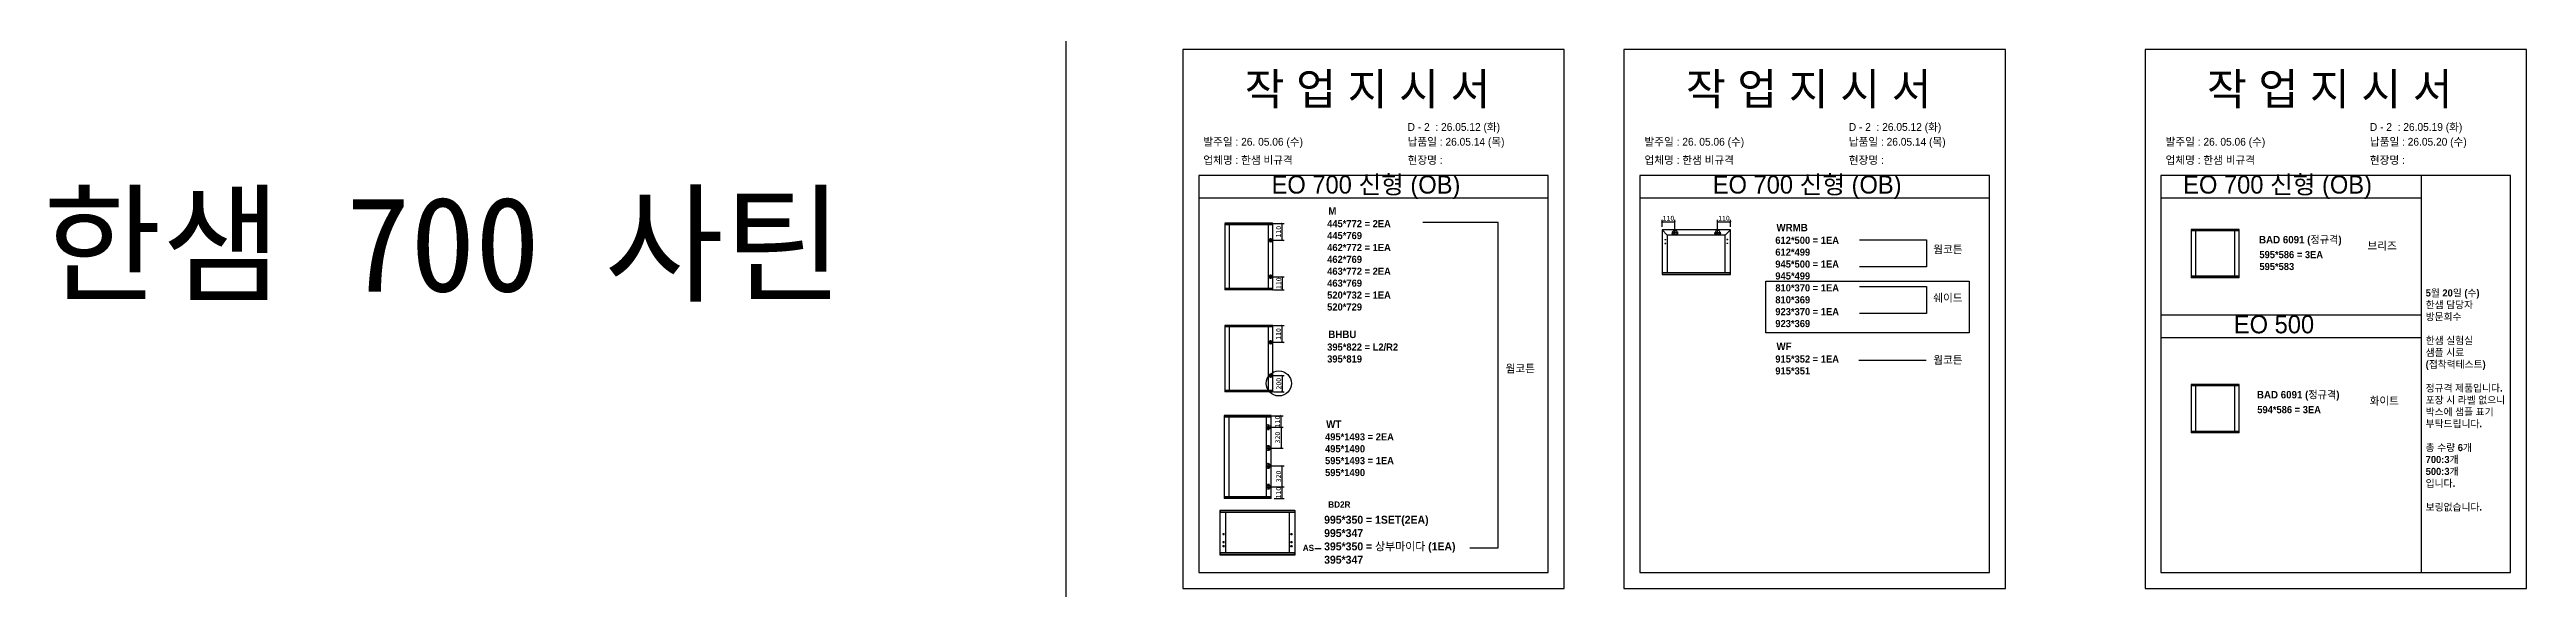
# Model space of a CAD drawing. Header units: millimetres. Extents: x -44117 to 256353, y -2095463 to 65325.
# Drawn here: x 105175 to 117665, y -920140 to -917420 of the extents above; entities that cross this region are included whole.
import ezdxf

# ---------------------------------------------------------------- set-up
doc = ezdxf.new("R2010")
doc.units = ezdxf.units.MM
doc.header["$LTSCALE"] = 10
doc.layers.add('Layer1', color=7, linetype='Continuous', lineweight=70)
doc.styles.add('MtX_Gulim', font='')
doc.styles.get('MtX_Gulim').set_extended_font_data('Gulim', bold=True)
doc.dimstyles.new('ISO-25', dxfattribs={"dimtxt": 2.5, "dimasz": 2.5, "dimexe": 1, "dimexo": 1, "dimtad": 1, "dimtxsty": 'Standard', "dimblk": 'ARCHTICK', "dimcen": 2.5, "dimadec": 0, "dimazin": 0, "dimtfac": 1, "dimtmove": 0, "dimatfit": 3, "dimfxl": 0, "dimarcsym": 0})

msp = doc.modelspace()

# ---------------------------------------------------------------- texts
at = {"linetype": 'Continuous', "style": 'MtX_Gulim'}
for s, height, p in [('M', 37.49849, (111622.93543, -918253.16816)), ('WRMB', 37.498494, (113882.79162, -918336.94018)), ('BAD 6091 (정규격)', 37.4984941, (116316.30944, -918397.9163)), ('브리즈', 39.271262, (116863.15185, -918429.65644)), ('웜코튼', 39.271262, (114673.56969, -918448.02321)), ('쉐이드', 39.271262, (114673.56969, -918692.71357)), ('BHBU', 37.498494, (111622.93543, -918875.85003)), ('웜코튼', 39.271262, (112517.27252, -919049.40676)), ('WF', 37.498494, (113882.79162, -918936.08854)), ('웜코튼', 39.271262, (114673.56969, -919006.0087)), ('BAD 6091 (정규격)', 37.4984941, (116305.6653, -919180.26019)), ('화이트', 39.271262, (116873.79598, -919212.00033)), ('WT', 37.498494, (111612.1524, -919328.87686)), ('BD2R', 31.421769, (111622.7326, -919731.48654))]:
    msp.add_text(s, height=height, dxfattribs=at).set_placement(p)
at = {"color": 1, "linetype": 'Continuous', "style": 'MtX_Gulim'}
msp.add_text('AS', height=31.421769, dxfattribs=at).set_placement((111494.21887, -919950.63444))
at = {"attachment_point": 1}
for s, width, gutter_width, heights, insert, char_height in [('{\\fGulim|b0|i0|c129|p50;작 업 지 시 서}', 3786.0728481, 14.30944, [-178.40505], (111201.56729, -917538.88662), 160.2657825), ('{\\fGulim|b0|i0|c129|p50;작 업 지 시 서}', 3786.0728481, 14.30944, [-178.40505], (113426.1914, -917538.88662), 160.2657825), ('{\\fGulim|b0|i0|c129|p50;작 업 지 시 서}', 3786.0728481, 14.30944, [-178.40505], (116053.8405, -917538.88662), 160.2657825), ('\\pt11;{\\fGulim|b0|i0|c129|p50;발주일 : 26. 05.06 (수)}', 3786.0728481, 14.30944, [39.49878], (110992.7244, -917865.63034), 39.2651167), ('{\\fGulim|b0|i0|c129|p50;납품일 : 26.05.14 (목)}', 3786.0728481, 14.30944, [40.16974], (112022.97922, -917865.63034), 39.2651167), ('\\pt11;{\\fGulim|b0|i0|c129|p50;발주일 : 26. 05.06 (수)}', 3786.0728481, 14.30944, [39.49878], (113217.34852, -917865.63034), 39.2651167), ('{\\fGulim|b0|i0|c129|p50;납품일 : 26.05.14 (목)}', 3786.0728481, 14.30944, [40.16974], (114247.60334, -917865.63034), 39.2651167), ('\\pt11;{\\fGulim|b0|i0|c129|p50;발주일 : 26. 05.06 (수)}', 3786.0728481, 14.30944, [39.49878], (115844.99761, -917865.63034), 39.2651167), ('{\\fGulim|b0|i0|c129|p50;납품일 : 26.05.20 (수)}', 3786.0728481, 14.30944, [40.16974], (116875.25244, -917865.63034), 39.2651167), ('{\\fGulim|b0|i0|c129|p50;업체명 : 한샘 비규격}', 3786.0728481, 14.30944, [41.34032], (110992.7244, -917957.96195), 39.2651167), ('{\\fGulim|b0|i0|c129|p50;현장명 :}', 3786.0728481, 14.30944, [45.21037], (112022.97922, -917957.96195), 39.2651167), ('{\\fGulim|b0|i0|c129|p50;업체명 : 한샘 비규격}', 3786.0728481, 14.30944, [41.34032], (113217.34852, -917957.96195), 39.2651167), ('{\\fGulim|b0|i0|c129|p50;현장명 :}', 3786.0728481, 14.30944, [45.21037], (114247.60334, -917957.96195), 39.2651167), ('{\\fGulim|b0|i0|c129|p50;업체명 : 한샘 비규격}', 3786.0728481, 14.30944, [41.34032], (115844.99761, -917957.96195), 39.2651167), ('{\\fGulim|b0|i0|c129|p50;현장명 :}', 3786.0728481, 14.30944, [45.21037], (116875.25244, -917957.96195), 39.2651167), ('{\\f굴림|b0|i0|c129|p50;한샘} 700 {\\f굴림|b0|i0|c129|p50;사틴}', 5072.1082947, 2395.6482, [-533.35869], (105140.70232, -918161.84993), 479.1296392), ('{\\f굴림|b0|i0|c129|p50;한샘} 700 {\\f굴림|b0|i0|c129|p50;사틴}', 5072.1082947, 2395.6482, [-533.35869], (105140.70232, -918161.84993), 479.1296392), ('{\\f굴림|b0|i0|c129|p50;한샘} 700 {\\f굴림|b0|i0|c129|p50;사틴}', 5072.1082947, 2395.6482, [-533.35869], (105140.70232, -918161.84993), 479.1296392), ('{\\f굴림|b0|i0|c129|p50;한샘} 700 {\\f굴림|b0|i0|c129|p50;사틴}', 5072.1082947, 2395.6482, [-533.35869], (105140.70232, -918161.84993), 479.1296392), ('{\\f굴림|b0|i0|c129|p50;한샘} 700 {\\f굴림|b0|i0|c129|p50;사틴}', 5072.1082947, 2395.6482, [-533.35869], (105140.70232, -918161.84993), 479.1296392), ('{\\fGulim|b0|i0|c129|p50;EO 700 신형 (OB)}', 2155.3243433, 8.14604, [-114.80382], (111336.95095, -918055.46741), 91.2356303), ('{\\fGulim|b0|i0|c129|p50;EO 700 신형 (OB)}', 2155.3243433, 8.14604, [-114.80382], (113561.57506, -918055.46741), 91.2356303), ('{\\fGulim|b0|i0|c129|p50;EO 700 신형 (OB)}', 2155.3243433, 8.14604, [-114.80382], (115933.76493, -918055.46741), 91.2356303), ('{\\f굴림|b1|i0|c129|p50;445*772 = 2EA\\P\\C1;445*769\\P\\C256;462*772 = 1EA\\P\\C1;462*769\\P\\C256;463*772 = 2EA\\P\\C1;463*769\\P\\C256;520*732 = 1EA\\P\\C1;520*729}', 10891.9816234, 140.08053, [-457.88229], (111617.26876, -918280.51975), 36.0207087), ('{\\f굴림|b1|i0|c129|p50;612*500 = 1EA\\P\\C1;612*499\\P\\C256;945*500 = 1EA\\P\\C1;945*499\\P\\C256;810*370 = 1EA\\P\\C1;810*369\\P\\C256;923*370 = 1EA\\P\\C1;923*369}', 10891.9816234, 140.08053, [665.58091], (113877.12495, -918364.29177), 36.0207087), ('{\\f굴림|b1|i0|c129|p50;595*586 = 3EA\\P\\C1;595*583}', 10891.9816234, 140.08053, [665.58091], (116317.97258, -918436.6912), 36.0207087), ('{\\f굴림|b1|i0|c129|p50;5월 20일 (수)\\P한샘 담당자\\P방문회수\\P\\P한샘 실험실\\P샘플 시료\\P(접착력테스트)\\P\\P정규격 제품입니다.\\P포장 시 라벨 없으니\\P박스에 샘플 표기\\P부탁드립니다.\\P\\P총 수량 6개\\P700:3개\\P500:3개\\P입니다.\\P\\P보링없습니다.}', 10891.9816234, 140.08053, [1220.00692], (117156.46054, -918629.99252), 36.0207087), ('{\\fGulim|b0|i0|c129|p50;EO 500}', 2155.3243433, 8.14604, [-93.54386], (116189.22416, -918760.64132), 91.2356303), ('{\\f굴림|b1|i0|c129|p50;395*822 = L2/R2\\P\\C1;395*819}', 10891.9816234, 140.08053, [-100.39105], (111617.26876, -918903.20162), 36.0207087), ('{\\f굴림|b1|i0|c129|p50;915*352 = 1EA\\P\\C1;915*351}', 10891.9816234, 140.08053, [665.58091], (113877.12495, -918963.44012), 36.0207087), ('{\\f굴림|b1|i0|c129|p50;594*586 = 3EA}', 10891.9816234, 140.08053, [665.58091], (116307.32845, -919219.03508), 36.0207087), ('{\\f굴림|b1|i0|c129|p50;495*1493 = 2EA\\P\\C1;495*1490\\P\\C256;595*1493 = 1EA\\P\\C1;595*1490}', 10891.9816234, 140.08053, [-217.41071], (111606.48573, -919356.22844), 36.0207087), ('{\\f굴림|b1|i0|c129|p50;995*350 = 1SET(2EA)\\P\\C1;995*347\\P\\C256;395*350 = 상부마이다 (1EA)\\P\\C1;395*347}', 12198.822037, 156.88766, [-252.46106], (111601.90943, -919772.44501), 40.342541)]:
    msp.add_mtext_dynamic_manual_height_columns(s, width=width, gutter_width=gutter_width, heights=heights, dxfattribs=dict(at, insert=insert, char_height=char_height))
at = {"color": 1, "char_height": 39.2651167, "attachment_point": 1}
for s, insert in [('{\\fGulim|b0|i0|c129|p50;D - 2  : 26.05.12 (화)}', (112022.97922, -917790.95505)), ('{\\fGulim|b0|i0|c129|p50;D - 2  : 26.05.12 (화)}', (114247.60334, -917790.95505)), ('{\\fGulim|b0|i0|c129|p50;D - 2  : 26.05.19 (화)}', (116875.25244, -917790.95505))]:
    msp.add_mtext_dynamic_manual_height_columns(s, width=3786.0728481, gutter_width=14.30944, heights=[40.16974], dxfattribs=dict(at, insert=insert))

# ---------------------------------------------------------------- blocks, each defined once
blk = doc.blocks.new('_ArchTick')
at = {"color": 0, "linetype": 'ByBlock', "const_width": 0.15}
blk.add_lwpolyline([(-0.5, -0.5), (0.5, 0.5)], dxfattribs=at)
blk = doc.blocks.new('*D6081')
at = {"color": 0, "lineweight": -2}
for p, q in [((111347, -918297), (111401, -918297)), ((111347, -918382), (111401, -918382)), ((111391, -918382), (111391, -918297))]:
    blk.add_line(p, q, dxfattribs=at)
at = {"layer": 'Defpoints', "color": 0}
for p in [(111332, -918297), (111332, -918382), (111391, -918297)]:
    blk.add_point(p, dxfattribs=at)
at = {"color": 0, "lineweight": -2, "xscale": 10, "yscale": 10, "zscale": 10}
for p, rotation in [((111391, -918297), 90), ((111391, -918382), 270)]:
    blk.add_blockref('_ArchTick', p, dxfattribs=dict(at, rotation=rotation))
at = {"color": 0, "insert": (111372, -918339), "char_height": 25, "attachment_point": 5, "rotation": 90}
blk.add_mtext('110', dxfattribs=at)
blk = doc.blocks.new('*D6082')
at = {"color": 0, "lineweight": -2}
for p, q in [((111347, -918567), (111401, -918567)), ((111347, -918632), (111401, -918632)), ((111391, -918567), (111391, -918632))]:
    blk.add_line(p, q, dxfattribs=at)
at = {"layer": 'Defpoints', "color": 0}
for p in [(111332, -918567), (111332, -918632), (111391, -918632)]:
    blk.add_point(p, dxfattribs=at)
at = {"color": 0, "lineweight": -2, "xscale": 10, "yscale": 10, "zscale": 10}
for p, rotation in [((111391, -918567), 90), ((111391, -918632), 270)]:
    blk.add_blockref('_ArchTick', p, dxfattribs=dict(at, rotation=rotation))
at = {"color": 0, "insert": (111373, -918599), "char_height": 25, "attachment_point": 5, "rotation": 90}
blk.add_mtext('110', dxfattribs=at)
blk = doc.blocks.new('*D6083')
at = {"color": 0, "lineweight": -2}
for p, q in [((111347, -918812), (111401, -918812)), ((111391, -918897), (111391, -918812)), ((111347, -918897), (111401, -918897))]:
    blk.add_line(p, q, dxfattribs=at)
at = {"layer": 'Defpoints', "color": 0}
for p in [(111332, -918812), (111391, -918812), (111332, -918897)]:
    blk.add_point(p, dxfattribs=at)
at = {"color": 0, "lineweight": -2, "xscale": 10, "yscale": 10, "zscale": 10}
for p, rotation in [((111391, -918812), 90), ((111391, -918897), 270)]:
    blk.add_blockref('_ArchTick', p, dxfattribs=dict(at, rotation=rotation))
at = {"color": 0, "insert": (111372, -918855), "char_height": 25, "attachment_point": 5, "rotation": 90}
blk.add_mtext('110', dxfattribs=at)
blk = doc.blocks.new('*D6084')
at = {"color": 0, "lineweight": -2}
for p, q in [((111347, -919065), (111401, -919065)), ((111391, -919065), (111391, -919147)), ((111347, -919147), (111401, -919147))]:
    blk.add_line(p, q, dxfattribs=at)
at = {"layer": 'Defpoints', "color": 0}
for p in [(111332, -919065), (111332, -919147), (111391, -919147)]:
    blk.add_point(p, dxfattribs=at)
at = {"color": 0, "lineweight": -2, "xscale": 10, "yscale": 10, "zscale": 10}
for p, rotation in [((111391, -919065), 90), ((111391, -919147), 270)]:
    blk.add_blockref('_ArchTick', p, dxfattribs=dict(at, rotation=rotation))
at = {"color": 0, "insert": (111373, -919106), "char_height": 25, "attachment_point": 5, "rotation": 90}
blk.add_mtext('200', dxfattribs=at)
blk = doc.blocks.new('*D6085')
at = {"color": 0, "lineweight": -2}
for p, q in [((111338, -919268), (111396, -919268)), ((111338, -919326), (111396, -919326)), ((111386, -919326), (111386, -919268))]:
    blk.add_line(p, q, dxfattribs=at)
at = {"layer": 'Defpoints', "color": 0}
for p in [(111323, -919268), (111323, -919326), (111386, -919268)]:
    blk.add_point(p, dxfattribs=at)
at = {"color": 0, "lineweight": -2, "xscale": 10, "yscale": 10, "zscale": 10}
for p, rotation in [((111386, -919268), 90), ((111386, -919326), 270)]:
    blk.add_blockref('_ArchTick', p, dxfattribs=dict(at, rotation=rotation))
at = {"color": 0, "insert": (111367, -919297), "char_height": 25, "attachment_point": 5, "rotation": 90}
blk.add_mtext('110', dxfattribs=at)
blk = doc.blocks.new('*D6086')
at = {"color": 0, "lineweight": -2}
for p, q in [((111338, -919626), (111401, -919626)), ((111391, -919685), (111391, -919626)), ((111350, -919685), (111401, -919685))]:
    blk.add_line(p, q, dxfattribs=at)
at = {"layer": 'Defpoints', "color": 0}
for p in [(111323, -919626), (111391, -919626), (111335, -919685)]:
    blk.add_point(p, dxfattribs=at)
at = {"color": 0, "lineweight": -2, "xscale": 10, "yscale": 10, "zscale": 10}
for p, rotation in [((111391, -919626), 90), ((111391, -919685), 270)]:
    blk.add_blockref('_ArchTick', p, dxfattribs=dict(at, rotation=rotation))
at = {"color": 0, "insert": (111372, -919656), "char_height": 25, "attachment_point": 5, "rotation": 90}
blk.add_mtext('110', dxfattribs=at)
blk = doc.blocks.new('*D6087')
at = {"color": 0, "lineweight": -2}
for p, q in [((111338, -919521), (111401, -919521)), ((111338, -919626), (111401, -919626)), ((111391, -919626), (111391, -919521))]:
    blk.add_line(p, q, dxfattribs=at)
at = {"layer": 'Defpoints', "color": 0}
for p in [(111323, -919521), (111323, -919626), (111391, -919521)]:
    blk.add_point(p, dxfattribs=at)
at = {"color": 0, "lineweight": -2, "xscale": 10, "yscale": 10, "zscale": 10}
for p, rotation in [((111391, -919521), 90), ((111391, -919626), 270)]:
    blk.add_blockref('_ArchTick', p, dxfattribs=dict(at, rotation=rotation))
at = {"color": 0, "insert": (111372, -919574), "char_height": 25, "attachment_point": 5, "rotation": 90}
blk.add_mtext('320', dxfattribs=at)
blk = doc.blocks.new('*D6088')
at = {"color": 0, "lineweight": -2}
for p, q in [((111338, -919326), (111396, -919326)), ((111386, -919326), (111386, -919431)), ((111338, -919431), (111396, -919431))]:
    blk.add_line(p, q, dxfattribs=at)
at = {"layer": 'Defpoints', "color": 0}
for p in [(111323, -919326), (111323, -919431), (111386, -919431)]:
    blk.add_point(p, dxfattribs=at)
at = {"color": 0, "lineweight": -2, "xscale": 10, "yscale": 10, "zscale": 10}
for p, rotation in [((111386, -919326), 90), ((111386, -919431), 270)]:
    blk.add_blockref('_ArchTick', p, dxfattribs=dict(at, rotation=rotation))
at = {"color": 0, "insert": (111367, -919378), "char_height": 25, "attachment_point": 5, "rotation": 90}
blk.add_mtext('320', dxfattribs=at)
blk = doc.blocks.new('*D6089')
at = {"color": 0, "lineweight": -2}
for p, q in [((113306, -918315), (113306, -918280)), ((113306, -918290), (113371, -918290)), ((113371, -918327), (113371, -918280))]:
    blk.add_line(p, q, dxfattribs=at)
at = {"layer": 'Defpoints', "color": 0}
for p in [(113306, -918330), (113371, -918290), (113371, -918342)]:
    blk.add_point(p, dxfattribs=at)
at = {"color": 0, "lineweight": -2, "xscale": 10, "yscale": 10, "zscale": 10, "rotation": 180}
blk.add_blockref('_ArchTick', (113306, -918290), dxfattribs=at)
at = {"color": 0, "lineweight": -2, "xscale": 10, "yscale": 10, "zscale": 10}
blk.add_blockref('_ArchTick', (113371, -918290), dxfattribs=at)
at = {"color": 0, "insert": (113338, -918271), "char_height": 25, "attachment_point": 5}
blk.add_mtext('110', dxfattribs=at)
blk = doc.blocks.new('*D6090')
at = {"color": 0, "lineweight": -2}
for p, q in [((113586, -918327), (113586, -918280)), ((113586, -918290), (113651, -918290)), ((113651, -918315), (113651, -918280))]:
    blk.add_line(p, q, dxfattribs=at)
at = {"layer": 'Defpoints', "color": 0}
for p in [(113586, -918342), (113651, -918290), (113651, -918330)]:
    blk.add_point(p, dxfattribs=at)
at = {"color": 0, "lineweight": -2, "xscale": 10, "yscale": 10, "zscale": 10, "rotation": 180}
blk.add_blockref('_ArchTick', (113586, -918290), dxfattribs=at)
at = {"color": 0, "lineweight": -2, "xscale": 10, "yscale": 10, "zscale": 10}
blk.add_blockref('_ArchTick', (113651, -918290), dxfattribs=at)
at = {"color": 0, "insert": (113618, -918271), "char_height": 25, "attachment_point": 5}
blk.add_mtext('110', dxfattribs=at)

# ---------------------------------------------------------------- dimensions: what is measured, and where the dimension line sits
for base, p1, p2, picture, middle in [((113370.60988, -918290.19206), (113306.08983, -918329.77246), (113370.60988, -918342.49889), '*D6089', (113338.34985, -918271.44206)), ((113650.6797, -918290.19206), (113586.15966, -918342.49889), (113650.6797, -918329.77246), '*D6090', (113618.41968, -918271.44206))]:
    dim = msp.add_linear_dim(base=base, p1=p1, p2=p2, text='110', dimstyle='ISO-25', override={"dimscale": 10, "dimasz": 1, "dimexo": 1.5, "dimtxsty": 'Standard'})
    dim.commit()
    dim.dimension.update_dxf_attribs({"geometry": picture, "text_midpoint": middle})
for base, p1, p2, text, picture, middle in [((111390.50143, -918296.8173), (111332.11207, -918381.97299), (111332.11207, -918296.8173), '110', '*D6081', (111371.75143, -918339.39515)), ((111391.43532, -918632.16397), (111332.11207, -918566.65334), (111332.11207, -918632.16397), '110', '*D6082', (111372.68532, -918599.40865)), ((111390.50143, -918811.99342), (111332.11207, -918897.1491), (111332.11207, -918811.99342), '110', '*D6083', (111371.75143, -918854.57126)), ((111391.43532, -919147.34008), (111332.11207, -919065.19799), (111332.11207, -919147.34008), '200', '*D6084', (111372.68532, -919106.26903)), ((111385.98789, -919430.91907), (111323.06276, -919325.73652), (111323.06276, -919430.91907), '320', '*D6088', (111367.23789, -919378.3278)), ((111390.55936, -919521.12906), (111323.06276, -919626.31159), (111323.06276, -919521.12906), '320', '*D6087', (111371.80936, -919573.72033)), ((111390.55936, -919626.31159), (111334.7013, -919684.81629), (111323.06276, -919626.31159), '110', '*D6086', (111371.80936, -919655.56394))]:
    dim = msp.add_linear_dim(base=base, p1=p1, p2=p2, angle=90, text=text, dimstyle='ISO-25', override={"dimscale": 10, "dimasz": 1, "dimexo": 1.5, "dimtxsty": 'Standard'})
    dim.commit()
    dim.dimension.update_dxf_attribs({"geometry": picture, "text_midpoint": middle})
dim = msp.add_linear_dim(base=(111385.98789, -919267.89944), p1=(111323.06276, -919325.73652), p2=(111323.06276, -919267.89944), angle=90, text='110', dimstyle='ISO-25', override={"dimscale": 10, "dimasz": 1, "dimexo": 1.5, "dimtxsty": 'Standard'})
dim.commit()
dim.dimension.update_dxf_attribs({"geometry": '*D6085', "text_midpoint": (111385.98789, -919296.81798), "dimtype": 160})

# ---------------------------------------------------------------- linework, layer by layer
for p, q in [((112732.3269, -918055.17965), (110969.40329, -918055.17965)), ((114956.95102, -918055.17965), (113194.02741, -918055.17965)), ((117584.60011, -918055.17965), (115821.67651, -918055.17965)), ((117133.71244, -918055.17965), (117133.71244, -920059.45239)), ((112732.3269, -918169.6552), (110969.40329, -918169.6552)), ((114956.95102, -918169.6552), (113194.02741, -918169.6552)), ((117133.71244, -918169.6552), (115821.67651, -918169.6552)), ((111101.09382, -918297.05821), (111101.09382, -918631.92305)), ((111342.53156, -918297.49185), (111101.09382, -918297.49185)), ((111342.53156, -918304.0446), (111101.09382, -918304.0446)), ((111342.29065, -918296.8173), (111101.33473, -918296.8173)), ((111122.53481, -918303.56278), (111122.53481, -918624.93667)), ((111320.84966, -918624.93667), (111320.84966, -918304.0446)), ((111341.32701, -918304.0446), (111341.32701, -918296.8173)), ((111342.53156, -918631.92305), (111342.53156, -918297.05821)), ((113305.79386, -918329.77246), (113305.79386, -918554.11279)), ((113332.13461, -918356.11321), (113305.88055, -918329.56318)), ((113650.6797, -918329.4765), (113306.08983, -918329.4765)), ((113319.11223, -918379.19837), (113325.0315, -918379.19837)), ((113322.07186, -918376.23873), (113322.07186, -918382.158)), ((113332.13461, -918356.11321), (113332.13461, -918546.12177)), ((113624.63491, -918356.11321), (113332.13461, -918356.11321)), ((113386.75329, -918342.49889), (113354.46646, -918342.49889)), ((113359.65923, -918348.41816), (113354.92381, -918348.41816)), ((113357.29152, -918346.05045), (113357.29152, -918350.78587)), ((113370.60987, -918358.64231), (113370.60987, -918326.35548)), ((113386.29594, -918348.41816), (113381.56052, -918348.41816)), ((113383.92823, -918346.05045), (113383.92823, -918350.78587)), ((113570.01624, -918342.49889), (113602.30307, -918342.49889)), ((113575.20901, -918348.41816), (113570.4736, -918348.41816)), ((113572.84131, -918346.05045), (113572.84131, -918350.78587)), ((113586.15966, -918358.64231), (113586.15966, -918326.35548)), ((113601.84573, -918348.41816), (113597.11031, -918348.41816)), ((113599.47802, -918346.05045), (113599.47802, -918350.78587)), ((113624.63491, -918356.11321), (113650.88898, -918329.56318)), ((113624.63491, -918545.52985), (113624.63491, -918356.11321)), ((113637.65731, -918379.19837), (113631.73804, -918379.19837)), ((113634.69767, -918376.23873), (113634.69767, -918382.158)), ((113650.97566, -918554.11279), (113650.97566, -918329.77246)), ((115974.10051, -918327.80168), (115974.10051, -918571.19349)), ((116215.53825, -918328.23532), (115974.10051, -918328.23532)), ((116215.53825, -918334.78807), (115974.10051, -918334.78807)), ((116215.29734, -918327.56077), (115974.34142, -918327.56077)), ((115995.5415, -918334.30625), (115995.5415, -918564.20711)), ((116193.85636, -918564.20711), (116193.85636, -918334.78807)), ((116214.3337, -918334.78807), (116214.3337, -918327.56077)), ((116215.53825, -918571.19349), (116215.53825, -918327.80168)), ((113319.11223, -918398.14003), (113325.0315, -918398.14003)), ((113322.07186, -918395.18039), (113322.07186, -918401.09966)), ((113637.65731, -918398.14003), (113631.73804, -918398.14003)), ((113634.69767, -918395.18039), (113634.69767, -918401.09966)), ((111342.53156, -918624.93667), (111101.09382, -918624.93667)), ((111342.53156, -918631.48942), (111101.09382, -918631.48942)), ((111342.29065, -918632.16397), (111101.33473, -918632.16397)), ((111102.29837, -918632.16397), (111102.29837, -918624.93667)), ((111341.32701, -918624.93667), (111341.32701, -918632.16397)), ((113305.79386, -918545.52985), (113650.97566, -918545.52985)), ((113305.79386, -918553.58005), (113650.6797, -918553.58005)), ((113306.08983, -918554.40875), (113650.6797, -918554.40875)), ((113307.27368, -918545.52985), (113307.27368, -918554.40875)), ((113649.49584, -918554.40875), (113649.49584, -918545.52985)), ((116215.53825, -918564.20711), (115974.10051, -918564.20711)), ((116215.53825, -918570.75986), (115974.10051, -918570.75986)), ((116215.29734, -918571.43441), (115974.34142, -918571.43441)), ((115975.30506, -918571.43441), (115975.30506, -918564.20711)), ((116214.3337, -918564.20711), (116214.3337, -918571.43441)), ((117133.71244, -918760.35356), (115821.67651, -918760.35356)), ((111101.09382, -918812.23433), (111101.09382, -919147.09916)), ((111342.53156, -918812.66796), (111101.09382, -918812.66796)), ((111342.53156, -918819.22071), (111101.09382, -918819.22071)), ((111342.29065, -918811.99342), (111101.33473, -918811.99342)), ((111122.53481, -918818.73889), (111122.53481, -919140.11278)), ((111320.84966, -919140.11278), (111320.84966, -918819.22071)), ((111341.32701, -918819.22071), (111341.32701, -918811.99342)), ((111342.53156, -919147.09916), (111342.53156, -918812.23433)), ((117133.71244, -918874.82912), (115821.67651, -918874.82912)), ((114636.98048, -918989.0647), (114298.53027, -918989.0647)), ((111342.53156, -919140.11278), (111101.09382, -919140.11278)), ((111102.29837, -919147.34008), (111102.29837, -919140.11278)), ((111341.32701, -919140.11278), (111341.32701, -919147.34008)), ((115974.10051, -919110.14557), (115974.10051, -919353.53738)), ((116215.53825, -919110.57921), (115974.10051, -919110.57921)), ((116215.53825, -919117.13196), (115974.10051, -919117.13196)), ((116215.29734, -919109.90466), (115974.34142, -919109.90466)), ((115995.5415, -919116.65014), (115995.5415, -919346.551)), ((116193.85636, -919346.551), (116193.85636, -919117.13196)), ((116214.3337, -919117.13196), (116214.3337, -919109.90466)), ((116215.53825, -919353.53738), (116215.53825, -919110.14557)), ((111097.78572, -919267.42013), (111097.78572, -919684.62799)), ((111334.51301, -919267.15384), (111098.05201, -919267.15384)), ((111099.11715, -919267.15384), (111099.11715, -919275.14239)), ((111342.53156, -919146.66553), (111101.09382, -919146.66553)), ((111342.29065, -919147.34008), (111101.33473, -919147.34008)), ((111333.44787, -919275.14239), (111333.44787, -919267.15384)), ((111334.77929, -919684.62799), (111334.77929, -919267.42013)), ((111334.77929, -919267.89944), (111097.78572, -919267.89944)), ((111334.77929, -919275.14239), (111097.78572, -919275.14239)), ((111121.48508, -919274.60982), (111121.48508, -919676.90574)), ((111308.53817, -919325.73652), (111337.58735, -919325.73652)), ((111310.81365, -919676.90574), (111310.81365, -919275.14239)), ((111320.39991, -919313.7537), (111316.13935, -919313.7537)), ((111320.39991, -919337.71934), (111316.13935, -919337.71934)), ((111318.26963, -919311.62342), (111318.26963, -919315.88398)), ((111318.26963, -919335.58906), (111318.26963, -919339.84962)), ((111323.06276, -919340.26111), (111323.06276, -919311.21194)), ((116215.53825, -919346.551), (115974.10051, -919346.551)), ((116215.53825, -919353.10375), (115974.10051, -919353.10375)), ((116215.29734, -919353.7783), (115974.34142, -919353.7783)), ((115975.30506, -919353.7783), (115975.30506, -919346.551)), ((116214.3337, -919346.551), (116214.3337, -919353.7783)), ((111308.53817, -919430.91907), (111337.58735, -919430.91907)), ((111320.39991, -919418.93624), (111316.13935, -919418.93624)), ((111320.39991, -919442.90188), (111316.13935, -919442.90188)), ((111320.39991, -919509.14623), (111316.13935, -919509.14623)), ((111318.26963, -919416.80596), (111318.26963, -919421.06652)), ((111318.26963, -919440.7716), (111318.26963, -919445.03216)), ((111318.26963, -919507.01595), (111318.26963, -919511.27651)), ((111323.06276, -919416.39447), (111323.06276, -919445.44365)), ((111323.06276, -919506.60447), (111323.06276, -919535.65365)), ((111308.53817, -919521.12906), (111337.58735, -919521.12906)), ((111308.53817, -919626.31159), (111337.58735, -919626.31159)), ((111320.39991, -919533.11188), (111316.13935, -919533.11188)), ((111320.39991, -919614.32876), (111316.13935, -919614.32876)), ((111320.39991, -919638.2944), (111316.13935, -919638.2944)), ((111318.26963, -919530.9816), (111318.26963, -919535.24215)), ((111318.26963, -919612.19848), (111318.26963, -919616.45904)), ((111318.26963, -919636.16412), (111318.26963, -919640.42468)), ((111323.06276, -919611.787), (111323.06276, -919640.83618)), ((111076.1627, -919747.11419), (111076.1627, -919969.38502)), ((111455.10579, -919747.68739), (111076.1627, -919747.68739)), ((111455.10579, -919756.34894), (111076.1627, -919756.34894)), ((111454.78735, -919746.79576), (111076.48114, -919746.79576)), ((111077.7549, -919746.79576), (111077.7549, -919756.34894)), ((111334.77929, -919676.90574), (111097.78572, -919676.90574)), ((111334.77929, -919684.14868), (111097.78572, -919684.14868)), ((111334.51301, -919684.89428), (111098.05201, -919684.89428)), ((111099.11715, -919684.89428), (111099.11715, -919676.90574)), ((111104.82226, -919756.34894), (111104.82226, -919960.15027)), ((111333.44787, -919676.90574), (111333.44787, -919684.89428)), ((111426.44623, -919960.15027), (111426.44623, -919756.34894)), ((111453.51359, -919746.79576), (111453.51359, -919756.34894)), ((111455.10579, -919969.38502), (111455.10579, -919747.11419)), ((111099.56801, -919865.25528), (111089.0595, -919865.25528)), ((111094.31375, -919860.00102), (111094.31375, -919870.50953)), ((111431.70048, -919865.25528), (111442.20899, -919865.25528)), ((111436.95474, -919860.00102), (111436.95474, -919870.50953)), ((111455.10579, -919960.15027), (111076.1627, -919960.15027)), ((111455.10579, -919968.81183), (111076.1627, -919968.81183)), ((111076.48114, -919969.70346), (111454.78735, -919969.70346)), ((111077.7549, -919960.15027), (111077.7549, -919969.70346)), ((111099.56801, -919906.01554), (111089.0595, -919906.01554)), ((111099.56801, -919926.39568), (111089.0595, -919926.39568)), ((111094.31375, -919900.76129), (111094.31375, -919911.26979)), ((111094.31375, -919921.14142), (111094.31375, -919931.64993)), ((111431.70048, -919906.01554), (111442.20899, -919906.01554)), ((111431.70048, -919926.39568), (111442.20899, -919926.39568)), ((111436.95474, -919900.76129), (111436.95474, -919911.26979)), ((111436.95474, -919921.14142), (111436.95474, -919931.64993)), ((111453.51359, -919969.70346), (111453.51359, -919960.15027)), ((111555.54737, -919936.91317), (111586.73136, -919936.91317))]:
    msp.add_line(p, q)
at = {"color": 1}
for p in [(110300.49669, 21924.9366), (110300.49669, 14161.07811), (110300.49669, 18584.38997), (110300.49669, 10820.53148), (110300.49669, 18627.87121), (110300.49669, 10864.01272), (110300.49669, 15287.32457), (110300.49669, 7523.46608), (110300.49669, 3746.75115), (110300.49669, 21924.9366), (110300.49669, 14161.07811), (110300.49669, 18584.38997), (110300.49669, 10820.53148), (110300.49669, 18627.87121), (110300.49669, 10864.01272), (110300.49669, 15287.32457), (110300.49669, 7523.46608), (110300.49669, 3746.75115), (110300.49669, 21924.9366), (110300.49669, 14161.07811), (110300.49669, 18584.38997), (110300.49669, 10820.53148), (110300.49669, 18627.87121), (110300.49669, 10864.01272), (110300.49669, 15287.32457), (110300.49669, 7523.46608), (110300.49669, 3746.75115), (110300.49669, 21924.9366), (110300.49669, 14161.07811), (110300.49669, 18584.38997), (110300.49669, 10820.53148), (110300.49669, 18627.87121), (110300.49669, 10864.01272), (110300.49669, 15287.32457), (110300.49669, 7523.46608), (110300.49669, 3746.75115), (110300.49669, 21924.9366), (110300.49669, 14161.07811), (110300.49669, 18584.38997), (110300.49669, 10820.53148), (110300.49669, 18627.87121), (110300.49669, 10864.01272), (110300.49669, 15287.32457), (110300.49669, 7523.46608), (110300.49669, 3746.75115), (110300.49669, 21924.9366), (110300.49669, 14161.07811), (110300.49669, 18584.38997), (110300.49669, 10820.53148), (110300.49669, 18627.87121), (110300.49669, 10864.01272), (110300.49669, 15287.32457), (110300.49669, 7523.46608), (110300.49669, 3746.75115), (110300.49669, 21924.9366), (110300.49669, 14161.07811), (110300.49669, 18584.38997), (110300.49669, 10820.53148), (110300.49669, 18627.87121), (110300.49669, 10864.01272), (110300.49669, 15287.32457), (110300.49669, 7523.46608), (110300.49669, 3746.75115), (110300.49669, 21924.9366), (110300.49669, 14161.07811), (110300.49669, 18584.38997), (110300.49669, 10820.53148), (110300.49669, 18627.87121), (110300.49669, 10864.01272), (110300.49669, 15287.32457), (110300.49669, 7523.46608), (110300.49669, 3746.75115), (110300.49669, 21924.9366), (110300.49669, 14161.07811), (110300.49669, 18584.38997), (110300.49669, 10820.53148), (110300.49669, 18627.87121), (110300.49669, 10864.01272), (110300.49669, 15287.32457), (110300.49669, 7523.46608), (110300.49669, 3746.75115), (110300.49669, 21924.9366), (110300.49669, 14161.07811), (110300.49669, 18584.38997), (110300.49669, 10820.53148), (110300.49669, 18627.87121), (110300.49669, 10864.01272), (110300.49669, 15287.32457), (110300.49669, 7523.46608), (110300.49669, 3746.75115), (110300.49669, 12702.87182), (110300.49669, 4939.01333), (110300.49669, 9362.32519), (110300.49669, 1598.4667), (110300.49669, 9405.80642), (110300.49669, 1641.94794), (110300.49669, 6065.25979), (110300.49669, -1698.5987), (110300.49669, -5475.31363), (110300.49669, 12702.87182), (110300.49669, 4939.01333), (110300.49669, 9362.32519), (110300.49669, 1598.4667), (110300.49669, 9405.80642), (110300.49669, 1641.94794), (110300.49669, 6065.25979), (110300.49669, -1698.5987), (110300.49669, -5475.31363), (110300.49669, 12702.87182), (110300.49669, 4939.01333), (110300.49669, 9362.32519), (110300.49669, 1598.4667), (110300.49669, 9405.80642), (110300.49669, 1641.94794), (110300.49669, 6065.25979), (110300.49669, -1698.5987), (110300.49669, -5475.31363), (110300.49669, 12702.87182), (110300.49669, 4939.01333), (110300.49669, 9362.32519), (110300.49669, 1598.4667), (110300.49669, 9405.80642), (110300.49669, 1641.94794), (110300.49669, 6065.25979), (110300.49669, -1698.5987), (110300.49669, -5475.31363), (110300.49669, 12702.87182), (110300.49669, 4939.01333), (110300.49669, 9362.32519), (110300.49669, 1598.4667), (110300.49669, 9405.80642), (110300.49669, 1641.94794), (110300.49669, 6065.25979), (110300.49669, -1698.5987), (110300.49669, -5475.31363)]:
    msp.add_xline(p, (0, 1), dxfattribs=at)
for points in [[(110889.2704, -920139.58528), (112812.45979, -920139.58528), (112812.45979, -917419.646), (110889.2704, -917419.646)], [(113113.89452, -920139.58528), (115037.08391, -920139.58528), (115037.08391, -917419.646), (113113.89452, -917419.646)], [(115741.54362, -920139.58528), (117664.73301, -920139.58528), (117664.73301, -917419.646), (115741.54362, -917419.646)], [(113829.73098, -918588.87018), (114854.22893, -918588.87018), (114854.22893, -918849.56832), (113829.73098, -918849.56832)]]:
    msp.add_lwpolyline(points, close=True)
for points in [[(110969.40329, -918055.17965), (110969.40329, -920059.45239), (112732.3269, -920059.45239), (112732.3269, -918055.17965)], [(113194.02741, -918055.17965), (113194.02741, -920059.45239), (114956.95102, -920059.45239), (114956.95102, -918055.17965)], [(115821.67651, -918055.17965), (115821.67651, -920059.45239), (117584.60011, -920059.45239), (117584.60011, -918055.17965)], [(112336.2697, -919934.23135), (112479.96551, -919934.23135), (112479.96551, -918292.3736), (112099.4377, -918292.3736)], [(114300.81709, -918380.76904), (114639.26731, -918380.76904), (114639.26731, -918515.69176), (114300.81709, -918515.69176)], [(114300.81709, -918616.31209), (114639.26731, -918616.31209), (114639.26731, -918751.23481), (114300.81709, -918751.23481)]]:
    msp.add_lwpolyline(points)
for centre, radius in [((113322.07186, -918379.19837), 0.88789), ((113357.29152, -918348.41816), 0.94708), ((113370.60987, -918342.49889), 10.35872), ((113383.92823, -918348.41816), 0.94708), ((113572.84131, -918348.41816), 0.94708), ((113586.15966, -918342.49889), 10.35872), ((113599.47802, -918348.41816), 0.94708), ((113634.69767, -918379.19837), 0.88789), ((113322.07186, -918398.14003), 0.88789), ((113634.69767, -918398.14003), 0.88789), ((111323.06276, -919325.73652), 9.31997), ((111318.26963, -919313.7537), 0.85211), ((111318.26963, -919337.71934), 0.85211), ((111323.06276, -919430.91907), 9.31997), ((111323.06276, -919521.12906), 9.31997), ((111318.26963, -919418.93624), 0.85211), ((111318.26963, -919442.90188), 0.85211), ((111318.26963, -919509.14623), 0.85211), ((111323.06276, -919626.31159), 9.31997), ((111318.26963, -919533.11188), 0.85211), ((111318.26963, -919614.32876), 0.85211), ((111318.26963, -919638.2944), 0.85211), ((111094.31375, -919865.25528), 3.1844), ((111436.95474, -919865.25528), 3.1844), ((111094.31375, -919906.01554), 3.1844), ((111094.31375, -919926.39568), 3.1844), ((111436.95474, -919906.01554), 3.1844), ((111436.95474, -919926.39568), 3.1844)]:
    msp.add_circle(centre, radius)
msp.add_circle((111373.39962, -919104.67307), 63.19955, dxfattribs=at)
for centre, radius, start, end in [((111342.29065, -918297.05821), 0.24091, 0, 90), ((113306.08983, -918329.77246), 0.29596, 90, 180), ((113650.6797, -918329.77246), 0.29596, 0, 90), ((116215.29734, -918327.80168), 0.24091, 0, 90), ((111101.33473, -918631.92306), 0.24091, 180, 270), ((111342.29065, -918631.92306), 0.24091, 270, 0), ((113306.08983, -918554.11279), 0.29596, 180, 270), ((113650.6797, -918554.11279), 0.29596, 270, 0), ((115974.34142, -918571.1935), 0.24091, 180, 270), ((116215.29734, -918571.1935), 0.24091, 270, 0), ((111342.29065, -918812.23433), 0.24091, 0, 90), ((116215.29734, -919110.14557), 0.24091, 0, 90), ((111098.05201, -919267.42013), 0.26628, 90, 180), ((111101.33473, -919147.09917), 0.24091, 180, 270), ((111334.51301, -919267.42013), 0.26628, 0, 90), ((111342.29065, -919147.09917), 0.24091, 270, 0), ((115974.34142, -919353.53739), 0.24091, 180, 270), ((116215.29734, -919353.53739), 0.24091, 270, 0), ((111076.48114, -919747.11419), 0.31844, 90, 180), ((111098.05201, -919684.628), 0.26628, 180, 270), ((111334.51301, -919684.628), 0.26628, 270, 0), ((111454.78735, -919747.11419), 0.31844, 0, 90), ((111076.48114, -919969.38502), 0.31844, 180, 270), ((111454.78735, -919969.38502), 0.31844, 270, 0)]:
    msp.add_arc(centre, radius, start, end)
at = {"layer": 'Layer1'}
for p, q in [((111332.11207, -918373.09398), (111332.11207, -918390.852)), ((111332.11207, -918575.53235), (111332.11207, -918557.77433)), ((111332.11207, -918888.27009), (111332.11207, -918906.02811)), ((111332.11207, -919074.077), (111332.11207, -919056.31898))]:
    msp.add_line(p, q, dxfattribs=at)
for points in [[(111340.99108, -918381.97299), (111323.23306, -918381.97299)], [(111340.99108, -918566.65334), (111323.23306, -918566.65334)], [(111340.99108, -918897.1491), (111323.23306, -918897.1491)], [(111340.99108, -919065.19799), (111323.23306, -919065.19799)]]:
    msp.add_lwpolyline(points, close=True, dxfattribs=at)
for centre in [(111332.11207, -918381.97299), (111332.11207, -918566.65334), (111332.11207, -918897.1491), (111332.11207, -919065.19799)]:
    msp.add_circle(centre, 5.91934, dxfattribs=at)

msp.set_redraw_order([(e.dxf.handle, doc.entitydb.next_handle()) for e in msp.query("TEXT MTEXT ATTDEF DIMENSION ARC_DIMENSION")])  # texts and dimensions are drawn at this point

doc.saveas('drawing.dxf')
